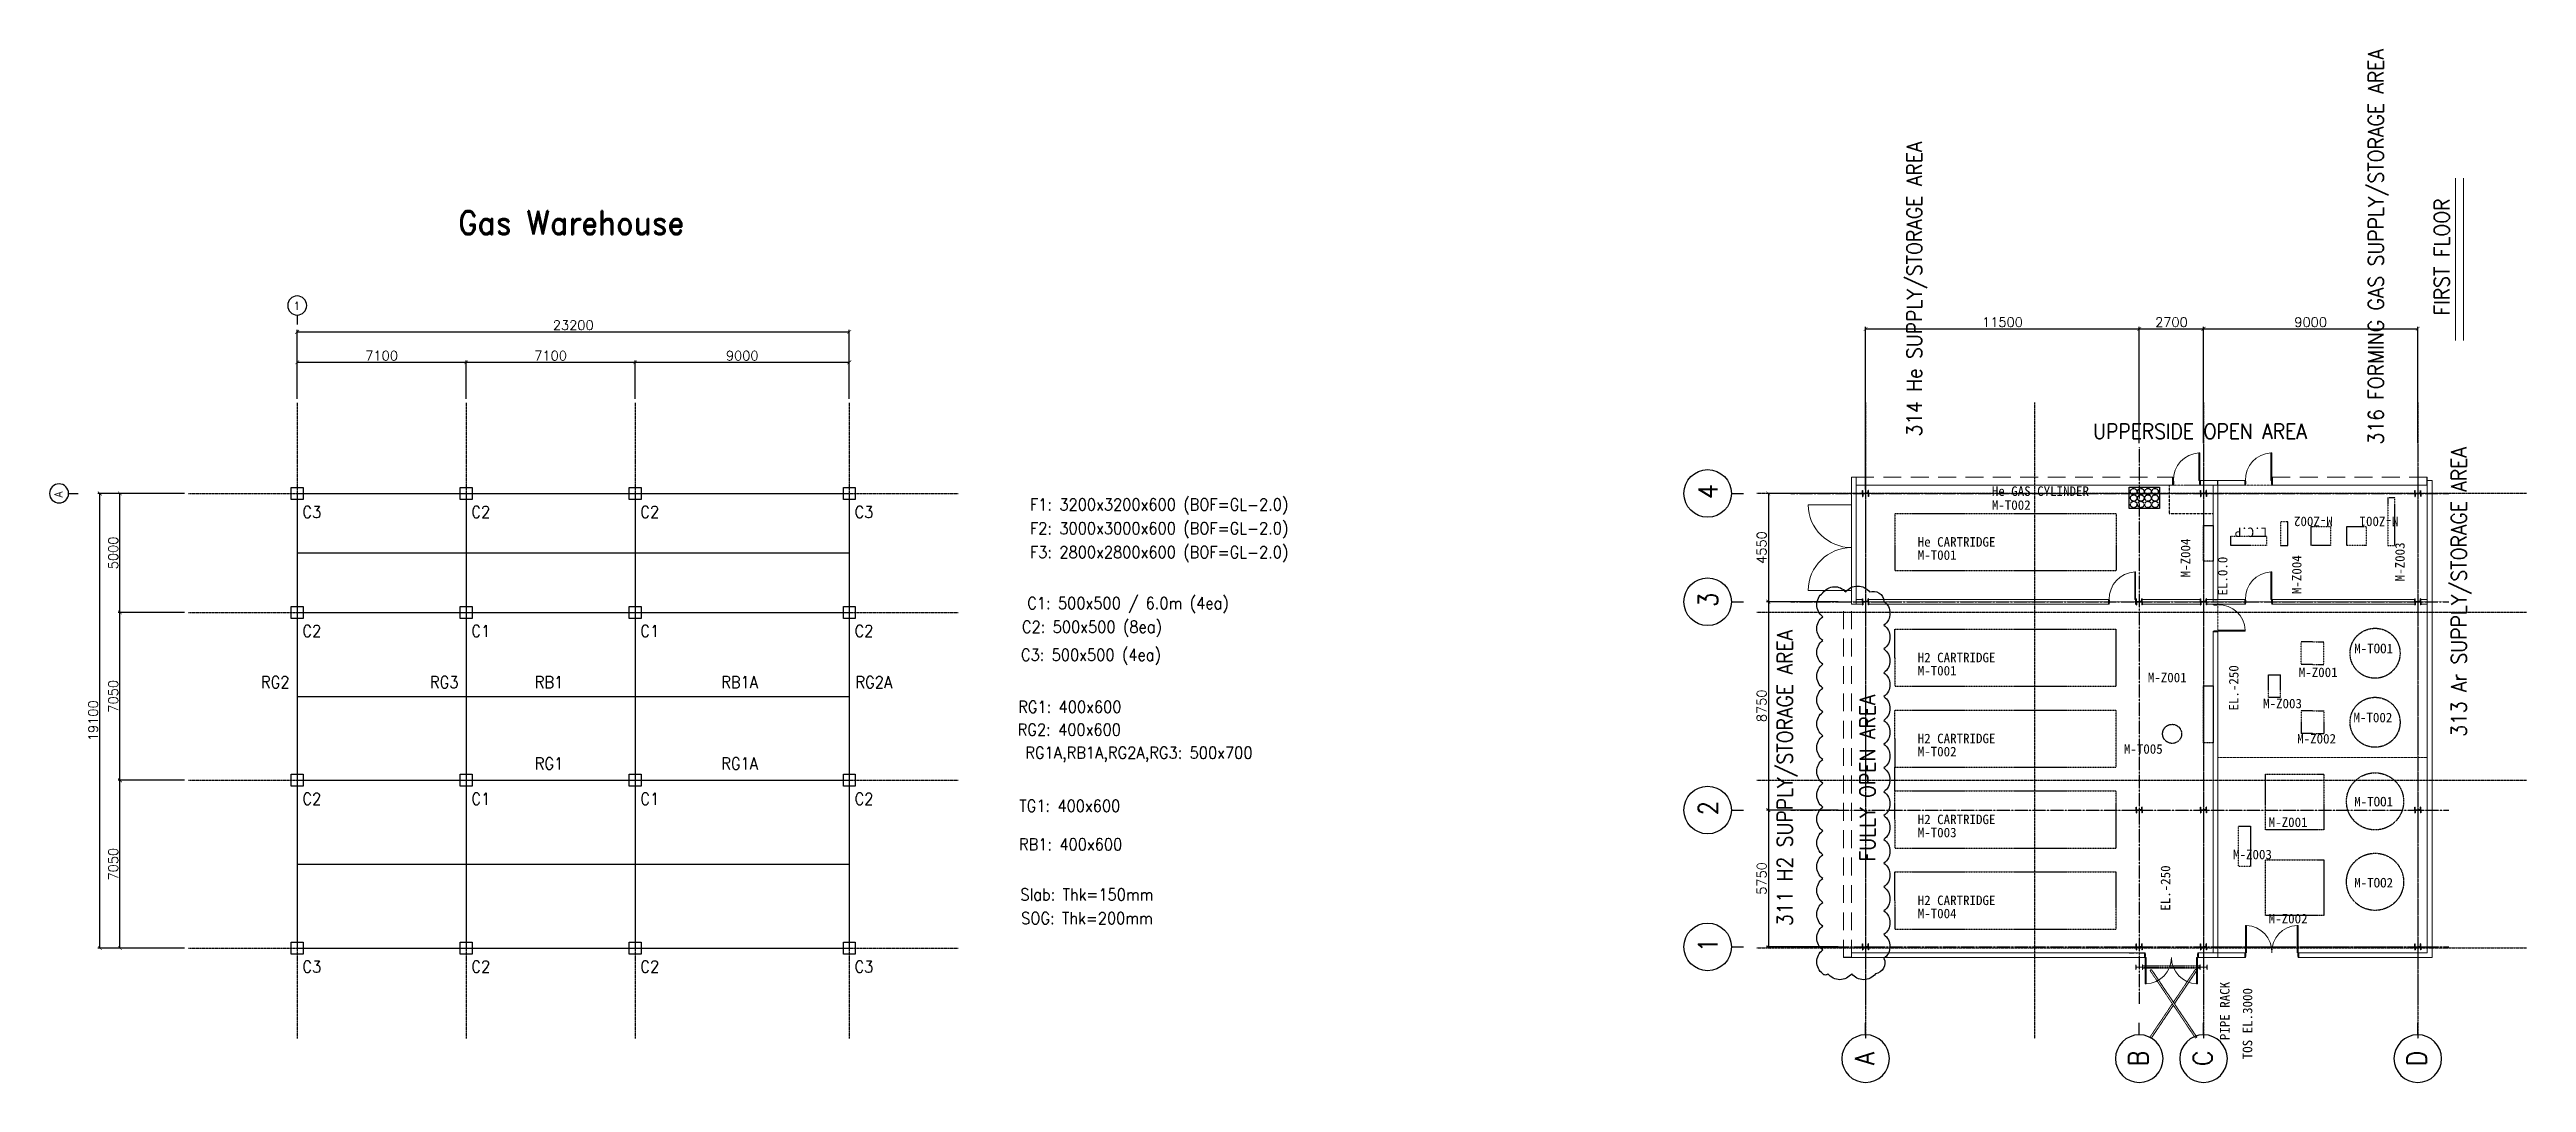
# Model space of a CAD drawing. Header units: millimetres. Extents: x -232466 to 399172, y -86855 to 307772.
# Drawn here: x 295093 to 399172, y 64538 to 107930 of the extents above; entities that cross this region are included whole.
import ezdxf
from ezdxf.enums import TextEntityAlignment as Align

# ---------------------------------------------------------------- set-up
doc = ezdxf.new("R2010")
doc.units = ezdxf.units.MM
for name, pattern in [('AXES', [50.8, 31.75, -6.35, 6.35, -6.35]), ('CENTER', [2, 1.25, -0.25, 0.25, -0.25]), ('GEN7', [13.75, 10, -1.25, 1.25, -1.25]), ('HID', [2.3, 1.5, -0.8]), ('HIDDEN', [0.375, 0.25, -0.125]), ('MAT2', [15, 5, -1, 1, -1, 1, -1, 5]), ('PHANTOM', [2.5, 1.25, -0.25, 0.25, -0.25, 0.25, -0.25]), ('PHANTOMX2', [5, 2.5, -0.5, 0.5, -0.5, 0.5, -0.5])]:
    doc.linetypes.add(name, pattern=pattern)
for name, color, linetype, lineweight in [('0S_Midas', 11, 'Continuous', 30), ('BOUNDARY', 7, 'Continuous', 0), ('TEXT', 7, 'Continuous', 15), ('WALL', 7, 'Continuous', 9), ('WALL_200', 3, 'Continuous', 9), ('가상선', 252, 'PHANTOM', 9), ('중간선', 5, 'Continuous', 9)]:
    doc.layers.add(name, color=color, linetype=linetype, lineweight=lineweight)
for name, color, linetype in [('0S_Name', 7, 'Continuous'), ('7', 7, 'Continuous'), ('cen', 1, 'GEN7'), ('Center Line', 1, 'CENTER'), ('COL', 2, 'Continuous'), ('dim', 7, 'Continuous'), ('ELE', 7, 'Continuous'), ('HAND', 7, 'PHANTOM'), ('HATCH', 6, 'Continuous'), ('MARK', 2, 'MAT2'), ('SYM', 7, 'Continuous'), ('SYMBOL', 7, 'Continuous'), ('TXT', 2, 'Continuous'), ('Y', 2, 'Continuous')]:
    doc.layers.add(name, color=color, linetype=linetype)
doc.styles.add('ROMAND', font='romand')
doc.styles.add('RomanS', font='romans.shx')
doc.dimstyles.new('HYUNDAI', dxfattribs={"dimscale": 120, "dimtxt": 3, "dimasz": 3, "dimexe": 1, "dimexo": 2, "dimgap": 1, "dimtad": 1, "dimdec": 0, "dimdsep": 46, "dimtxsty": 'RomanS', "dimcen": 0, "dimclrd": 256, "dimclre": 256, "dimclrt": 3, "dimadec": 0, "dimazin": 0, "dimtfac": 1, "dimtdec": 0, "dimtix": 1, "dimtmove": 2, "dimatfit": 3, "dimfxl": 1, "dimtvp": 1, "dimtolj": 1, "dimarcsym": 0})

msp = doc.modelspace()

# ---------------------------------------------------------------- texts
at = {"layer": '0S_Name', "style": 'RomanS', "width": 0.9}
for s, p in [('C3', (306114.7, 88501.6)), ('C2', (313214.7, 88501.6)), ('C2', (320314.7, 88501.6)), ('C3', (329314.7, 88501.6)), ('F1: 3200x3200x600 (BOF=GL-2.0)', (341719.6, 88781.6)), ('F2: 3000x3000x600 (BOF=GL-2.0)', (341719.6, 87782.5)), ('F3: 2800x2800x600 (BOF=GL-2.0)', (341719.6, 86777.4)), ('C1: 500x500 / 6.0m (4ea)', (340408.2, 84639.6)), ('C2', (306114.7, 83501.6)), ('C1', (313214.7, 83501.6)), ('C1', (320314.7, 83501.6)), ('C2', (329314.7, 83501.6)), ('C2: 500x500 (8ea)', (338894.3, 83640.5)), ('C3: 500x500 (4ea)', (338851.5, 82466.9)), ('RG2', (304578.4, 81354.1)), ('RG3', (311678.4, 81354.1)), ('RB1', (316081.5, 81354.1)), ('RB1A', (324092.6, 81354.1)), ('RG2A', (329729.5, 81354.1)), ('RG1: 400x600', (337964.6, 80313.9)), ('RG2: 400x600', (337944.2, 79360.2)), ('RG1', (316081.5, 77933.9)), ('RG1A', (324092.6, 77933.9)), ('RG1A,RB1A,RG2A,RG3: 500x700', (340868.5, 78315.6)), ('C2', (306114.7, 76451.6)), ('C1', (313214.7, 76451.6)), ('C1', (320314.7, 76451.6)), ('C2', (329314.7, 76451.6)), ('TG1: 400x600', (337964.3, 76159.1)), ('RB1: 400x600', (337998.7, 74540.5)), ('Slab: Thk=150mm', (338681.4, 72436.3)), ('SOG: Thk=200mm', (338686.6, 71436.2)), ('C3', (306114.7, 69401.6)), ('C2', (313214.7, 69401.6)), ('C2', (320314.7, 69401.6)), ('C3', (329313.4, 69401.6))]:
    msp.add_text(s, height=500, dxfattribs=at).set_placement(p, align=Align.MIDDLE)
at = {"layer": 'SYM', "style": 'ROMAND'}
msp.add_text('1', height=336.4, dxfattribs=at).set_placement((305343.8, 96992.9))
msp.add_text('A', height=336.4, rotation=90, dxfattribs=at).set_placement((295637.2, 89106.8))
at = {"layer": 'TEXT', "color": 7, "style": 'RomanS', "width": 0.9}
for s, p in [('4', (364784.1, 89362.2)), ('3', (364784.1, 84812.2)), ('2', (364784.1, 76062.2)), ('1', (364784.1, 70312.2)), ('A', (371364.2, 65549.8)), ('B', (382864.2, 65549.8)), ('C', (385564.2, 65549.8)), ('D', (394564.4, 65549.8))]:
    msp.add_text(s, height=800, rotation=90, dxfattribs=at).set_placement(p, align=Align.MIDDLE)
at = {"layer": 'TEXT', "lineweight": 9}
for s, p in [('He GAS CYLINDER', (376707.2, 89178.3)), ('M-T002', (376707.2, 88593.9)), ('He CARTRIDGE', (373593.6, 87046.4)), ('M-T001', (373593.6, 86495)), ('H2 CARTRIDGE', (373593.6, 82188.9)), ('M-TOO1', (391934.9, 82568.5)), ('M-T001', (373593.6, 81637.5)), ('M-Z001', (383262.2, 81349.9)), ('M-Z001', (389604.3, 81568.1)), ('M-Z003', (388106.1, 80257.3)), ('H2 CARTRIDGE', (373593.6, 78788.9)), ('M-Z002', (389537.5, 78777.7)), ('M-T002', (391903.9, 79668.5)), ('M-T002', (373593.6, 78237.5)), ('M-T005', (382255.8, 78347.5)), ('M-TOO1', (391934.8, 76135.3)), ('M-T003', (373593.6, 74837.5)), ('H2 CARTRIDGE', (373593.6, 75388.9)), ('M-Z001', (388341.5, 75270.3)), ('M-Z003', (386843.4, 73914.9)), ('M-TOO2', (391934.8, 72729.1)), ('M-T004', (373593.6, 71437.5)), ('H2 CARTRIDGE', (373593.6, 71988.9)), ('M-Z002', (388341.5, 71220.6))]:
    msp.add_text(s, height=400, dxfattribs=at).set_placement(p)
for s, rotation, p in [('L.C.P', 180, (388272.4, 87969.8)), ('M-Z002', 180, (391035.9, 88419.9)), ('M-Z001', 180, (393790.4, 88419.9)), ('M-Z004', 90, (385165.1, 85756.3)), ('EL.0.0', 90, (386725.6, 84992.2)), ('M-Z004', 90, (389838.2, 85053.8)), ('M-Z003', 90, (394173.9, 85591.1)), ('EL.-250', 90, (387190, 80161.7)), ('EL.-250', 90, (384321.8, 71752)), ('PIPE RACK', 90, (386814.1, 66314.1)), ('TOS EL.3000', 90, (387769.7, 65511.3))]:
    msp.add_text(s, height=400, rotation=rotation, dxfattribs=at).set_placement(p, align=Align.BOTTOM_LEFT)
at = {"layer": 'TXT', "color": 7, "style": 'ROMAND', "width": 0.9}
msp.add_text('Gas Warehouse', height=1000, dxfattribs=at).set_placement((317012.6, 100653.6), align=Align.MIDDLE)
at = {"layer": 'Y', "linetype": 'Continuous', "style": 'RomanS', "width": 0.9}
for s, p in [('316 FORMING GAS SUPPLY/STORAGE AREA', (392893.2, 99647.8)), ('314 He SUPPLY/STORAGE AREA', (373496.5, 97869.4)), ('FIRST FLOOR', (395612.8, 99217)), ('313 Ar SUPPLY/STORAGE AREA', (396379.7, 85147.4)), ('311 H2 SUPPLY/STORAGE AREA', (368055.8, 77328.5)), ('FULLY OPEN AREA', (371483.2, 77328.5))]:
    msp.add_text(s, height=640, rotation=90, dxfattribs=at).set_placement(p, align=Align.MIDDLE)

# ---------------------------------------------------------------- blocks, each defined once
blk = doc.blocks.new('_ArchTick')
at = {"color": 0, "linetype": 'ByBlock', "const_width": 0.15}
blk.add_lwpolyline([(-0.5, -0.5), (0.5, 0.5)], dxfattribs=at)
blk = doc.blocks.new('*D410')
at = {"layer": 'Defpoints', "color": 0}
for p in [(297206, 89283), (300931, 89283), (300931, 70183)]:
    blk.add_point(p, dxfattribs=at)
at = {"layer": 'dim', "lineweight": -2}
for p, q in [((300771, 89283), (297126, 89283)), ((297206, 70183), (297206, 89283)), ((300771, 70183), (297126, 70183))]:
    blk.add_line(p, q, dxfattribs=at)
at = {"layer": 'dim', "lineweight": -2, "xscale": 160, "yscale": 160, "zscale": 160}
for p, rotation in [((297206, 89283), 90), ((297206, 70183), 270)]:
    blk.add_blockref('_ArchTick', p, dxfattribs=dict(at, rotation=rotation))
at = {"layer": 'dim', "color": 0, "insert": (296926, 79733), "char_height": 400, "attachment_point": 5, "rotation": 90, "style": 'RomanS', "bg_fill": 3, "box_fill_scale": 1.1, "bg_fill_color": 257, "bg_fill_transparency": 0}
blk.add_mtext('\\A1;19100', dxfattribs=at)
blk = doc.blocks.new('*D411')
at = {"layer": 'Defpoints', "color": 0}
for p in [(298051, 89283), (300931, 89283), (300931, 84283)]:
    blk.add_point(p, dxfattribs=at)
at = {"layer": 'dim', "lineweight": -2}
for p, q in [((300771, 89283), (297971, 89283)), ((298051, 84283), (298051, 89283)), ((300771, 84283), (297971, 84283))]:
    blk.add_line(p, q, dxfattribs=at)
at = {"layer": 'dim', "lineweight": -2, "xscale": 160, "yscale": 160, "zscale": 160}
for p, rotation in [((298051, 89283), 90), ((298051, 84283), 270)]:
    blk.add_blockref('_ArchTick', p, dxfattribs=dict(at, rotation=rotation))
at = {"layer": 'dim', "color": 0, "insert": (297771, 86783), "char_height": 400, "attachment_point": 5, "rotation": 90, "style": 'RomanS', "bg_fill": 3, "box_fill_scale": 1.1, "bg_fill_color": 257, "bg_fill_transparency": 0}
blk.add_mtext('\\A1;5000', dxfattribs=at)
blk = doc.blocks.new('*D412')
at = {"layer": 'Defpoints', "color": 0}
for p in [(312599, 94791), (305499, 93092), (312599, 93092)]:
    blk.add_point(p, dxfattribs=at)
at = {"layer": 'dim', "lineweight": -2}
for p, q in [((305499, 93252), (305499, 94871)), ((305499, 94791), (312599, 94791)), ((312599, 93252), (312599, 94871))]:
    blk.add_line(p, q, dxfattribs=at)
at = {"layer": 'dim', "lineweight": -2, "xscale": 160, "yscale": 160, "zscale": 160, "rotation": 180}
blk.add_blockref('_ArchTick', (305499, 94791), dxfattribs=at)
at = {"layer": 'dim', "lineweight": -2, "xscale": 160, "yscale": 160, "zscale": 160}
blk.add_blockref('_ArchTick', (312599, 94791), dxfattribs=at)
at = {"layer": 'dim', "color": 0, "insert": (309049, 95071), "char_height": 400, "attachment_point": 5, "style": 'RomanS', "bg_fill": 3, "box_fill_scale": 1.1, "bg_fill_color": 257, "bg_fill_transparency": 0}
blk.add_mtext('\\A1;7100', dxfattribs=at)
blk = doc.blocks.new('주열')
at = {"layer": 'SYM'}
blk.add_line((0, 600), (0, 0), dxfattribs=at)
blk.add_circle((0, 1200), 600, dxfattribs=at)
blk = doc.blocks.new('*D413')
at = {"layer": 'Defpoints', "color": 0}
for p in [(328699, 96070), (305499, 93092), (328699, 93092)]:
    blk.add_point(p, dxfattribs=at)
at = {"layer": 'dim', "lineweight": -2}
for p, q in [((305499, 93252), (305499, 96150)), ((305499, 96070), (328699, 96070)), ((328699, 93252), (328699, 96150))]:
    blk.add_line(p, q, dxfattribs=at)
at = {"layer": 'dim', "lineweight": -2, "xscale": 160, "yscale": 160, "zscale": 160, "rotation": 180}
blk.add_blockref('_ArchTick', (305499, 96070), dxfattribs=at)
at = {"layer": 'dim', "lineweight": -2, "xscale": 160, "yscale": 160, "zscale": 160}
blk.add_blockref('_ArchTick', (328699, 96070), dxfattribs=at)
at = {"layer": 'dim', "color": 0, "insert": (317099, 96350), "char_height": 400, "attachment_point": 5, "style": 'RomanS', "bg_fill": 3, "box_fill_scale": 1.1, "bg_fill_color": 257, "bg_fill_transparency": 0}
blk.add_mtext('\\A1;23200', dxfattribs=at)
blk = doc.blocks.new('*D414')
at = {"layer": 'Defpoints', "color": 0}
for p in [(328699, 94791), (319699, 93092), (328699, 93092)]:
    blk.add_point(p, dxfattribs=at)
at = {"layer": 'dim', "lineweight": -2}
for p, q in [((319699, 93252), (319699, 94871)), ((319699, 94791), (328699, 94791)), ((328699, 93252), (328699, 94871))]:
    blk.add_line(p, q, dxfattribs=at)
at = {"layer": 'dim', "lineweight": -2, "xscale": 160, "yscale": 160, "zscale": 160, "rotation": 180}
blk.add_blockref('_ArchTick', (319699, 94791), dxfattribs=at)
at = {"layer": 'dim', "lineweight": -2, "xscale": 160, "yscale": 160, "zscale": 160}
blk.add_blockref('_ArchTick', (328699, 94791), dxfattribs=at)
at = {"layer": 'dim', "color": 0, "insert": (324199, 95071), "char_height": 400, "attachment_point": 5, "style": 'RomanS', "bg_fill": 3, "box_fill_scale": 1.1, "bg_fill_color": 257, "bg_fill_transparency": 0}
blk.add_mtext('\\A1;9000', dxfattribs=at)
blk = doc.blocks.new('*D415')
at = {"layer": 'Defpoints', "color": 0}
for p in [(319699, 94791), (312599, 93092), (319699, 93092)]:
    blk.add_point(p, dxfattribs=at)
at = {"layer": 'dim', "lineweight": -2}
for p, q in [((312599, 93252), (312599, 94871)), ((312599, 94791), (319699, 94791)), ((319699, 93252), (319699, 94871))]:
    blk.add_line(p, q, dxfattribs=at)
at = {"layer": 'dim', "lineweight": -2, "xscale": 160, "yscale": 160, "zscale": 160, "rotation": 180}
blk.add_blockref('_ArchTick', (312599, 94791), dxfattribs=at)
at = {"layer": 'dim', "lineweight": -2, "xscale": 160, "yscale": 160, "zscale": 160}
blk.add_blockref('_ArchTick', (319699, 94791), dxfattribs=at)
at = {"layer": 'dim', "color": 0, "insert": (316149, 95071), "char_height": 400, "attachment_point": 5, "style": 'RomanS', "bg_fill": 3, "box_fill_scale": 1.1, "bg_fill_color": 257, "bg_fill_transparency": 0}
blk.add_mtext('\\A1;7100', dxfattribs=at)
blk = doc.blocks.new('*D426')
at = {"layer": 'Defpoints', "color": 0}
for p in [(298051, 84283), (300931, 84283), (300931, 77233)]:
    blk.add_point(p, dxfattribs=at)
at = {"layer": 'dim', "lineweight": -2}
for p, q in [((300771, 84283), (297971, 84283)), ((298051, 77233), (298051, 84283)), ((300771, 77233), (297971, 77233))]:
    blk.add_line(p, q, dxfattribs=at)
at = {"layer": 'dim', "lineweight": -2, "xscale": 160, "yscale": 160, "zscale": 160}
for p, rotation in [((298051, 84283), 90), ((298051, 77233), 270)]:
    blk.add_blockref('_ArchTick', p, dxfattribs=dict(at, rotation=rotation))
at = {"layer": 'dim', "color": 0, "insert": (297771, 80758), "char_height": 400, "attachment_point": 5, "rotation": 90, "style": 'RomanS', "bg_fill": 3, "box_fill_scale": 1.1, "bg_fill_color": 257, "bg_fill_transparency": 0}
blk.add_mtext('\\A1;7050', dxfattribs=at)
blk = doc.blocks.new('*D427')
at = {"layer": 'Defpoints', "color": 0}
for p in [(298051, 77233), (300931, 77233), (300931, 70183)]:
    blk.add_point(p, dxfattribs=at)
at = {"layer": 'dim', "lineweight": -2}
for p, q in [((300771, 77233), (297971, 77233)), ((298051, 70183), (298051, 77233)), ((300771, 70183), (297971, 70183))]:
    blk.add_line(p, q, dxfattribs=at)
at = {"layer": 'dim', "lineweight": -2, "xscale": 160, "yscale": 160, "zscale": 160}
for p, rotation in [((298051, 77233), 90), ((298051, 70183), 270)]:
    blk.add_blockref('_ArchTick', p, dxfattribs=dict(at, rotation=rotation))
at = {"layer": 'dim', "color": 0, "insert": (297771, 73708), "char_height": 400, "attachment_point": 5, "rotation": 90, "style": 'RomanS', "bg_fill": 3, "box_fill_scale": 1.1, "bg_fill_color": 257, "bg_fill_transparency": 0}
blk.add_mtext('\\A1;7050', dxfattribs=at)
blk = doc.blocks.new('H25')
at = {"color": 3}
for p, q in [((-125, 0), (-125, 125)), ((-125, 125), (-111, 125)), ((-125, 0), (-125, -125)), ((-111, 21), (-111, 125)), ((-95, 5), (0, 5)), ((95, 5), (0, 5)), ((111, 21), (111, 125)), ((125, 125), (111, 125)), ((125, 0), (125, 125)), ((125, 0), (125, -125)), ((-125, -125), (-111, -125)), ((-111, -21), (-111, -125)), ((-95, -5), (0, -5)), ((95, -5), (0, -5)), ((111, -21), (111, -125)), ((125, -125), (111, -125))]:
    blk.add_line(p, q, dxfattribs=at)
for centre, start, end in [((-95, 21), 180, 270), ((95, 21), 270, 0), ((-95, -21), 90, 180), ((95, -21), 0, 90)]:
    blk.add_arc(centre, 16, start, end, dxfattribs=at)
blk = doc.blocks.new('BUBBLE')
blk.add_line((0, -600), (0, -900))
blk.add_circle((0, 0), 600)
blk = doc.blocks.new('*D450')
at = {"layer": 'Defpoints', "color": 0}
for p in [(370404, 75983), (367316, 70233), (370404, 70233)]:
    blk.add_point(p, dxfattribs=at)
at = {"layer": 'dim', "lineweight": -2}
for p, q in [((370244, 75983), (367236, 75983)), ((367316, 75983), (367316, 70233)), ((370244, 70233), (367236, 70233))]:
    blk.add_line(p, q, dxfattribs=at)
at = {"layer": 'dim', "lineweight": -2, "xscale": 160, "yscale": 160, "zscale": 160}
for p, rotation in [((367316, 75983), 90), ((367316, 70233), 270)]:
    blk.add_blockref('_ArchTick', p, dxfattribs=dict(at, rotation=rotation))
at = {"layer": 'dim', "color": 0, "insert": (367036, 73108), "char_height": 400, "attachment_point": 5, "rotation": 90, "style": 'RomanS', "bg_fill": 3, "box_fill_scale": 1.1, "bg_fill_color": 257, "bg_fill_transparency": 0}
blk.add_mtext('\\A1;5750', dxfattribs=at)
blk = doc.blocks.new('*D451')
at = {"layer": 'Defpoints', "color": 0}
for p in [(370404, 84733), (367316, 75983), (370404, 75983)]:
    blk.add_point(p, dxfattribs=at)
at = {"layer": 'dim', "lineweight": -2}
for p, q in [((370244, 84733), (367236, 84733)), ((367316, 84733), (367316, 75983)), ((370244, 75983), (367236, 75983))]:
    blk.add_line(p, q, dxfattribs=at)
at = {"layer": 'dim', "lineweight": -2, "xscale": 160, "yscale": 160, "zscale": 160}
for p, rotation in [((367316, 84733), 90), ((367316, 75983), 270)]:
    blk.add_blockref('_ArchTick', p, dxfattribs=dict(at, rotation=rotation))
at = {"layer": 'dim', "color": 0, "insert": (367036, 80358), "char_height": 400, "attachment_point": 5, "rotation": 90, "style": 'RomanS', "bg_fill": 3, "box_fill_scale": 1.1, "bg_fill_color": 257, "bg_fill_transparency": 0}
blk.add_mtext('\\A1;8750', dxfattribs=at)
blk = doc.blocks.new('*D452')
at = {"layer": 'Defpoints', "color": 0}
for p in [(370404, 89283), (367316, 84733), (370404, 84733)]:
    blk.add_point(p, dxfattribs=at)
at = {"layer": 'dim', "lineweight": -2}
for p, q in [((370244, 89283), (367236, 89283)), ((367316, 89283), (367316, 84733)), ((370244, 84733), (367236, 84733))]:
    blk.add_line(p, q, dxfattribs=at)
at = {"layer": 'dim', "lineweight": -2, "xscale": 160, "yscale": 160, "zscale": 160}
for p, rotation in [((367316, 89283), 90), ((367316, 84733), 270)]:
    blk.add_blockref('_ArchTick', p, dxfattribs=dict(at, rotation=rotation))
at = {"layer": 'dim', "color": 0, "insert": (367036, 87008), "char_height": 400, "attachment_point": 5, "rotation": 90, "style": 'RomanS', "bg_fill": 3, "box_fill_scale": 1.1, "bg_fill_color": 257, "bg_fill_transparency": 0}
blk.add_mtext('\\A1;4550', dxfattribs=at)
blk = doc.blocks.new('*D453')
at = {"layer": 'Defpoints', "color": 0}
for p in [(382904, 96197), (382904, 91231), (371404, 89288)]:
    blk.add_point(p, dxfattribs=at)
at = {"layer": 'dim', "lineweight": -2}
for p, q in [((371404, 89448), (371404, 96277)), ((371404, 96197), (382904, 96197)), ((382904, 91391), (382904, 96277))]:
    blk.add_line(p, q, dxfattribs=at)
at = {"layer": 'dim', "lineweight": -2, "xscale": 160, "yscale": 160, "zscale": 160, "rotation": 180}
blk.add_blockref('_ArchTick', (371404, 96197), dxfattribs=at)
at = {"layer": 'dim', "lineweight": -2, "xscale": 160, "yscale": 160, "zscale": 160}
blk.add_blockref('_ArchTick', (382904, 96197), dxfattribs=at)
at = {"layer": 'dim', "color": 0, "insert": (377154, 96477), "char_height": 400, "attachment_point": 5, "style": 'RomanS', "bg_fill": 3, "box_fill_scale": 1.1, "bg_fill_color": 257, "bg_fill_transparency": 0}
blk.add_mtext('\\A1;11500', dxfattribs=at)
blk = doc.blocks.new('*D454')
at = {"layer": 'Defpoints', "color": 0}
for p in [(385604, 96197), (382904, 91231), (385604, 91231)]:
    blk.add_point(p, dxfattribs=at)
at = {"layer": 'dim', "lineweight": -2}
for p, q in [((382904, 91391), (382904, 96277)), ((382904, 96197), (385604, 96197)), ((385604, 91391), (385604, 96277))]:
    blk.add_line(p, q, dxfattribs=at)
at = {"layer": 'dim', "lineweight": -2, "xscale": 160, "yscale": 160, "zscale": 160, "rotation": 180}
blk.add_blockref('_ArchTick', (382904, 96197), dxfattribs=at)
at = {"layer": 'dim', "lineweight": -2, "xscale": 160, "yscale": 160, "zscale": 160}
blk.add_blockref('_ArchTick', (385604, 96197), dxfattribs=at)
at = {"layer": 'dim', "color": 0, "insert": (384254, 96477), "char_height": 400, "attachment_point": 5, "style": 'RomanS', "bg_fill": 3, "box_fill_scale": 1.1, "bg_fill_color": 257, "bg_fill_transparency": 0}
blk.add_mtext('\\A1;2700', dxfattribs=at)
blk = doc.blocks.new('*D455')
at = {"layer": 'Defpoints', "color": 0}
for p in [(394604, 96197), (385604, 91231), (394604, 91231)]:
    blk.add_point(p, dxfattribs=at)
at = {"layer": 'dim', "lineweight": -2}
for p, q in [((385604, 91391), (385604, 96277)), ((385604, 96197), (394604, 96197)), ((394604, 91391), (394604, 96277))]:
    blk.add_line(p, q, dxfattribs=at)
at = {"layer": 'dim', "lineweight": -2, "xscale": 160, "yscale": 160, "zscale": 160, "rotation": 180}
blk.add_blockref('_ArchTick', (385604, 96197), dxfattribs=at)
at = {"layer": 'dim', "lineweight": -2, "xscale": 160, "yscale": 160, "zscale": 160}
blk.add_blockref('_ArchTick', (394604, 96197), dxfattribs=at)
at = {"layer": 'dim', "color": 0, "insert": (390104, 96477), "char_height": 400, "attachment_point": 5, "style": 'RomanS', "bg_fill": 3, "box_fill_scale": 1.1, "bg_fill_color": 257, "bg_fill_transparency": 0}
blk.add_mtext('\\A1;9000', dxfattribs=at)

# ---------------------------------------------------------------- dimensions: what is measured, and where the dimension line sits
at = {"layer": 'dim'}
dim = msp.add_linear_dim(base=(297206.1, 89282.7), p1=(300930.8, 70182.7), p2=(300930.8, 89282.7), angle=90, dimstyle='HYUNDAI', override={"dimscale": 80, "dimtxt": 5, "dimasz": 2, "dimpost": '\\X', "dimblk1": 'ArchTick', "dimblk2": 'ArchTick', "dimsah": 1, "dimclrt": 0, "dimtfill": 1}, dxfattribs=at)
dim.commit()
dim.dimension.update_dxf_attribs({"geometry": '*D410', "text_midpoint": (296926.1, 79732.7)})

# ---------------------------------------------------------------- linework, layer by layer
at = {"color": 2}
for p, q in [((384315.8, 89632.7), (384315.8, 89971.3)), ((386203.8, 89632.7), (386203.8, 89832.7)), ((388499.4, 89832.7, 0.2), (388499.4, 89971.3, 0.2)), ((395004, 89632.7), (395004, 89971.3)), ((372628.8, 76782.7), (372628.8, 77782.7))]:
    msp.add_line(p, q, dxfattribs=at)
at = {"color": 6, "linetype": 'PHANTOMX2'}
for p, q in [((390185.7, 83043.5), (389710.7, 83043.5)), ((389710.7, 82093.5), (389710.7, 83043.5)), ((390185.7, 83043.5), (390660.7, 83043.5)), ((390660.7, 82093.5), (390660.7, 83043.5)), ((388335.7, 81668.8), (388835.7, 81668.8)), ((388335.7, 80718.8), (388335.7, 81668.8)), ((388835.7, 80718.8), (388835.7, 81668.8)), ((390185.7, 82093.5), (389710.7, 82093.5)), ((390185.7, 82093.5), (390660.7, 82093.5)), ((388335.7, 80718.8), (388835.7, 80718.8)), ((390185.7, 80143.5), (389710.7, 80143.5)), ((389710.7, 80143.5), (389710.7, 79193.5)), ((390185.7, 80143.5), (390660.7, 80143.5)), ((390660.7, 80143.5), (390660.7, 79193.5)), ((390185.7, 79193.5), (389710.7, 79193.5)), ((390185.7, 79193.5), (390660.7, 79193.5))]:
    msp.add_line(p, q, dxfattribs=at)
for points in [[(393645.6, 89094.1), (393345.6, 89094.1), (393345.6, 87094.1), (393645.6, 87094.1)], [(386750.4, 87094.1), (386750.4, 87494.1), (388250.4, 87494.1), (388250.4, 87094.1)], [(389142.6, 88094.1), (388842.6, 88094.1), (388842.6, 87094.1), (389142.6, 87094.1)], [(390131.1, 87894.1), (390931.1, 87894.1), (390931.1, 87094.1), (390131.1, 87094.1)], [(391631.1, 87894.1), (392431.1, 87894.1), (392431.1, 87094.1), (391631.1, 87094.1)], [(387073.1, 75308.5), (387573.1, 75308.5), (387573.1, 73608.5), (387073.1, 73608.5)]]:
    msp.add_lwpolyline(points, close=True, dxfattribs=at)
for centre in [(382667.6, 89358.3), (382667.6, 89088.3), (382667.6, 88818.3), (382967.6, 89358.3), (382967.6, 89088.3), (382967.6, 88818.3), (383267.6, 89358.3), (383267.6, 89088.3), (383267.6, 88818.3), (383567.6, 89358.3), (383567.6, 89088.3), (383567.6, 88818.3)]:
    msp.add_circle(centre, 135, dxfattribs=at)
at = {"layer": '0S_Midas', "color": 3}
for p, q in [((305499.4, 89282.7), (328699.4, 89282.7)), ((305499.4, 89282.7), (305499.4, 70182.7)), ((312599.4, 89282.7), (312599.4, 70182.7)), ((319699.4, 89282.7), (319699.4, 70182.7)), ((328699.4, 89282.7), (328699.4, 70182.7)), ((328699.4, 89282.7), (328699.4, 70182.7)), ((305499.4, 84282.7), (328699.4, 84282.7)), ((305499.4, 77232.7), (328699.4, 77232.7)), ((305499.4, 70182.7), (328699.4, 70182.7))]:
    msp.add_line(p, q, dxfattribs=at)
at = {"layer": '0S_Midas', "color": 2}
for p, q in [((305499.4, 86782.7), (328699.4, 86782.7)), ((305499.4, 80757.7), (328699.4, 80757.7)), ((305499.4, 73707.7), (328699.4, 73707.7))]:
    msp.add_line(p, q, dxfattribs=at)
at = {"layer": 'BOUNDARY', "color": 2, "linetype": 'HID', "lineweight": 5, "ltscale": 500}
msp.add_line((388499.4, 89971.3), (395004, 89971.3), dxfattribs=at)
at = {"layer": 'cen'}
for p, q in [((371403.6, 91231.5), (371403.6, 67838.1)), ((385603.6, 91231.5), (385603.6, 67838.1)), ((394603.8, 91231.5), (394603.8, 67838.1)), ((368261.3, 89282.7), (395911, 89282.7)), ((368261.3, 84732.7), (395911, 84732.7)), ((385361.8, 84732.7), (385843.3, 84732.7)), ((368261.8, 75982.7), (395911.5, 75982.7)), ((382603.8, 75982.7), (383203.4, 75982.7)), ((385362.3, 75982.7), (385843.9, 75982.7)), ((394362.5, 75982.7), (394844, 75982.7)), ((368261.8, 70232.7), (395911.5, 70232.7)), ((371103.8, 70232.7), (371703.4, 70232.7)), ((382478.8, 69982.7), (383146.6, 69982.7)), ((382603.8, 70232.7), (383203.4, 70232.7))]:
    msp.add_line(p, q, dxfattribs=at)
at = {"layer": 'cen', "color": 4}
msp.add_line((382903.6, 91231.5), (382903.6, 67838.1), dxfattribs=at)
at = {"layer": 'Center Line', "linetype": 'AXES'}
msp.add_line((305499.4, 93092.3), (305499.4, 66373), dxfattribs=at)
at = {"layer": 'COL'}
for points in [[(305249.4, 89032.7), (305249.4, 89532.7), (305749.4, 89532.7), (305749.4, 89032.7)], [(312349.4, 89032.7), (312349.4, 89532.7), (312849.4, 89532.7), (312849.4, 89032.7)], [(319449.4, 89032.7), (319449.4, 89532.7), (319949.4, 89532.7), (319949.4, 89032.7)], [(328449.4, 89032.7), (328449.4, 89532.7), (328949.4, 89532.7), (328949.4, 89032.7)], [(305249.4, 84032.7), (305249.4, 84532.7), (305749.4, 84532.7), (305749.4, 84032.7)], [(312349.4, 84032.7), (312349.4, 84532.7), (312849.4, 84532.7), (312849.4, 84032.7)], [(319449.4, 84032.7), (319449.4, 84532.7), (319949.4, 84532.7), (319949.4, 84032.7)], [(328449.4, 84032.7), (328449.4, 84532.7), (328949.4, 84532.7), (328949.4, 84032.7)], [(305249.4, 76982.7), (305249.4, 77482.7), (305749.4, 77482.7), (305749.4, 76982.7)], [(312349.4, 76982.7), (312349.4, 77482.7), (312849.4, 77482.7), (312849.4, 76982.7)], [(319449.4, 76982.7), (319449.4, 77482.7), (319949.4, 77482.7), (319949.4, 76982.7)], [(328449.4, 76982.7), (328449.4, 77482.7), (328949.4, 77482.7), (328949.4, 76982.7)], [(305249.4, 69932.7), (305249.4, 70432.7), (305749.4, 70432.7), (305749.4, 69932.7)], [(312349.4, 69932.7), (312349.4, 70432.7), (312849.4, 70432.7), (312849.4, 69932.7)], [(319449.4, 69932.7), (319449.4, 70432.7), (319949.4, 70432.7), (319949.4, 69932.7)], [(328449.4, 69932.7), (328449.4, 70432.7), (328949.4, 70432.7), (328949.4, 69932.7)]]:
    msp.add_lwpolyline(points, close=True, dxfattribs=at)
at = {"layer": 'HAND', "color": 6, "linetype": 'HID'}
for p, q in [((384160.1, 89632.7), (384160.1, 88432.7)), ((385362.3, 89282.7), (385843.9, 89282.7)), ((394362.5, 89282.7), (394844, 89282.7)), ((384160.1, 88432.7), (386003.8, 88432.7)), ((386003.8, 84832.7), (386203.8, 84832.7))]:
    msp.add_line(p, q, dxfattribs=at)
at = {"layer": 'HATCH', "ltscale": 0.5}
msp.add_lwpolyline([(382473.9, 89544.3), (383758.6, 89544.3), (383758.6, 88645.2), (382473.9, 88645.2)], close=True, dxfattribs=at)
at = {"layer": 'MARK', "color": 6}
for p, q in [((372628.8, 88440.2), (372628.8, 86040.2)), ((372628.8, 88440.2), (381928.8, 88440.2)), ((381928.8, 88440.2), (381928.8, 86040.2)), ((372628.8, 86040.2), (381928.8, 86040.2)), ((371278.8, 84832.7), (371278.8, 84632.7)), ((372628.8, 83582.7), (381928.8, 83582.7)), ((372628.8, 82382.7), (372628.8, 83582.7)), ((381928.8, 81182.7), (381928.8, 83582.7)), ((372628.8, 82382.7), (372628.8, 81182.7)), ((372628.8, 81182.7), (381928.8, 81182.7)), ((372628.8, 80182.7), (381928.8, 80182.7)), ((372628.8, 78982.7), (372628.8, 80182.7)), ((381928.8, 77782.7), (381928.8, 80182.7)), ((372628.8, 78982.7), (372628.8, 77782.7)), ((372628.8, 77782.7), (381928.8, 77782.7)), ((372628.8, 76782.7), (381928.8, 76782.7)), ((372628.8, 75582.7), (372628.8, 76782.7)), ((381928.8, 74382.7), (381928.8, 76782.7)), ((372628.8, 75582.7), (372628.8, 74382.7)), ((372628.8, 74382.7), (381928.8, 74382.7)), ((372628.8, 73382.7), (381928.8, 73382.7)), ((372628.8, 72182.7), (372628.8, 73382.7)), ((381928.8, 70982.7), (381928.8, 73382.7)), ((372628.8, 72182.7), (372628.8, 70982.7)), ((372628.8, 70982.7), (381928.8, 70982.7))]:
    msp.add_line(p, q, dxfattribs=at)
for points in [[(385603.8, 87936.5), (386003.8, 87936.5), (386003.8, 86436.5), (385603.8, 86436.5)], [(385603.8, 81199.2), (386003.8, 81199.2), (386003.8, 78799.2), (385603.8, 78799.2)], [(388210.7, 77483.7), (390660.7, 77483.7), (390660.7, 75143.7), (388210.7, 75143.7)], [(388210.7, 73887.2), (390660.7, 73887.2), (390660.7, 71547.2), (388210.7, 71547.2)]]:
    msp.add_lwpolyline(points, close=True, dxfattribs=at)
for centre, radius in [((392810.3, 82568.5), 1050), ((392810.3, 79668.5), 1050), ((384283.3, 79182.7), 400), ((392810.3, 76346.8), 1200), ((392810.3, 72967.3), 1200)]:
    msp.add_circle(centre, radius, dxfattribs=at)
at = {"layer": 'WALL', "color": 0}
for p, q in [((385410.8, 89832.7), (385410.8, 90982.7)), ((385450.8, 90982.7), (385410.8, 90982.7)), ((385450.8, 89832.7), (385450.8, 90982.7)), ((388431.4, 89832.7, 0.2), (388431.4, 90982.7, 0.2)), ((388471.4, 90982.7, 0.2), (388431.4, 90982.7, 0.2)), ((388471.4, 89832.7, 0.2), (388471.4, 90982.7, 0.2)), ((384315.8, 89812.7), (384315.8, 89652.7)), ((385450.8, 89832.7), (385410.8, 89832.7)), ((385478.8, 89812.7), (385478.8, 89652.7)), ((387336.4, 89812.7, 0.2), (387336.4, 89652.7, 0.2)), ((388471.4, 89832.7, 0.2), (388431.4, 89832.7, 0.2)), ((388499.4, 89812.7, 0.2), (388499.4, 89652.7, 0.2)), ((382710.3, 84832.7), (382710.3, 85982.7)), ((382750.3, 85982.7), (382710.3, 85982.7)), ((382750.3, 84832.7), (382750.3, 85982.7)), ((388431.4, 84832.7), (388431.4, 85982.7)), ((388471.4, 85982.7), (388431.4, 85982.7)), ((388471.4, 84832.7), (388471.4, 85982.7)), ((381615.3, 84812.7), (381615.3, 84652.7)), ((382750.3, 84832.7), (382710.3, 84832.7)), ((382778.3, 84812.7), (382778.3, 84652.7)), ((386183.8, 84632.7), (386023.8, 84632.7)), ((387336.4, 84812.7), (387336.4, 84652.7)), ((388471.4, 84832.7), (388431.4, 84832.7)), ((388499.4, 84812.7), (388499.4, 84652.7)), ((386183.8, 83469.7), (386023.8, 83469.7)), ((386203.8, 83537.7), (387353.8, 83537.7)), ((386203.8, 83497.7), (386203.8, 83537.7)), ((386203.8, 83497.7), (387353.8, 83497.7)), ((387353.8, 83497.7), (387353.8, 83537.7)), ((387364.4, 69982.7), (387364.4, 71132.7)), ((387404.4, 71132.7), (387364.4, 71132.7)), ((387404.4, 69982.7), (387404.4, 71132.7)), ((389538.4, 69982.7), (389538.4, 71132.7)), ((389578.4, 71132.7), (389538.4, 71132.7)), ((389578.4, 69982.7), (389578.4, 71132.7)), ((383118.6, 69802.7), (383118.6, 69962.7)), ((383193.6, 69782.7), (383153.6, 69782.7)), ((383153.6, 69782.7), (383153.6, 68682.7)), ((383193.6, 69782.7), (383193.6, 68682.7)), ((385313.6, 69782.7), (385313.6, 68682.7)), ((385360.6, 69782.7), (385313.6, 69782.7)), ((385353.6, 69782.7), (385353.6, 68682.7)), ((385388.6, 69802.7), (385388.6, 69962.7)), ((387336.4, 69962.7), (387336.4, 69802.7)), ((387404.4, 69982.7), (387364.4, 69982.7)), ((389578.4, 69982.7), (389538.4, 69982.7)), ((389606.4, 69962.7), (389606.4, 69802.7)), ((383153.6, 68682.7), (383193.6, 68682.7)), ((385353.6, 68682.7), (385313.6, 68682.7))]:
    msp.add_line(p, q, dxfattribs=at)
for points in [[(384315.8, 89832.7), (384315.8, 89632.7), (384343.8, 89632.7), (384343.8, 89672.7), (384355.8, 89672.7), (384355.8, 89792.7), (384343.8, 89792.7), (384343.8, 89832.7)], [(385478.8, 89832.7), (385478.8, 89632.7), (385450.8, 89632.7), (385450.8, 89672.7), (385438.8, 89672.7), (385438.8, 89792.7), (385450.8, 89792.7), (385450.8, 89832.7)], [(381615.3, 84832.7), (381615.3, 84632.7), (381643.3, 84632.7), (381643.3, 84672.7), (381655.3, 84672.7), (381655.3, 84792.7), (381643.3, 84792.7), (381643.3, 84832.7)], [(382778.3, 84832.7), (382778.3, 84632.7), (382750.3, 84632.7), (382750.3, 84672.7), (382738.3, 84672.7), (382738.3, 84792.7), (382750.3, 84792.7), (382750.3, 84832.7)], [(386203.8, 84632.7), (386003.8, 84632.7), (386003.8, 84604.7), (386043.8, 84604.7), (386043.8, 84592.7), (386163.8, 84592.7), (386163.8, 84604.7), (386203.8, 84604.7)], [(387336.4, 84832.7), (387336.4, 84632.7), (387364.4, 84632.7), (387364.4, 84672.7), (387376.4, 84672.7), (387376.4, 84792.7), (387364.4, 84792.7), (387364.4, 84832.7)], [(388499.4, 84832.7), (388499.4, 84632.7), (388471.4, 84632.7), (388471.4, 84672.7), (388459.4, 84672.7), (388459.4, 84792.7), (388471.4, 84792.7), (388471.4, 84832.7)], [(386203.8, 83469.7), (386003.8, 83469.7), (386003.8, 83497.7), (386043.8, 83497.7), (386043.8, 83509.7), (386163.8, 83509.7), (386163.8, 83497.7), (386203.8, 83497.7)], [(383118.6, 69782.7), (383118.6, 69982.7), (383146.6, 69982.7), (383146.6, 69942.7), (383158.6, 69942.7), (383158.6, 69822.7), (383146.6, 69822.7), (383146.6, 69782.7)], [(385388.6, 69782.7), (385388.6, 69982.7), (385360.6, 69982.7), (385360.6, 69942.7), (385348.6, 69942.7), (385348.6, 69822.7), (385360.6, 69822.7), (385360.6, 69782.7)], [(387336.4, 69982.7), (387336.4, 69782.7), (387364.4, 69782.7), (387364.4, 69822.7), (387376.4, 69822.7), (387376.4, 69942.7), (387364.4, 69942.7), (387364.4, 69982.7)], [(389606.4, 69982.7), (389606.4, 69782.7), (389578.4, 69782.7), (389578.4, 69822.7), (389566.4, 69822.7), (389566.4, 69942.7), (389578.4, 69942.7), (389578.4, 69982.7)]]:
    msp.add_lwpolyline(points, close=True, dxfattribs=at)
at = {"layer": 'WALL', "color": 0, "elevation": 0.2}
for points in [[(387336.4, 89832.7), (387336.4, 89632.7), (387364.4, 89632.7), (387364.4, 89672.7), (387376.4, 89672.7), (387376.4, 89792.7), (387364.4, 89792.7), (387364.4, 89832.7)], [(388499.4, 89832.7), (388499.4, 89632.7), (388471.4, 89632.7), (388471.4, 89672.7), (388459.4, 89672.7), (388459.4, 89792.7), (388471.4, 89792.7), (388471.4, 89832.7)]]:
    msp.add_lwpolyline(points, close=True, dxfattribs=at)
at = {"layer": 'WALL', "color": 0}
for centre, radius, start, end in [((385456.7, 89869.4), 1113.6, 92.365258, 181.886658), ((388477.4, 89869.4, 0.2), 1113.6, 92.365258, 181.886658), ((382756.2, 84869.4), 1113.6, 92.365258, 181.886658), ((388477.4, 84869.4), 1113.6, 92.365258, 181.886658), ((386240.5, 83491.7), 1113.6, 2.365258, 91.886658), ((387358.5, 70019.4), 1113.6, 358.113342, 87.634742), ((389584.4, 70019.4), 1113.6, 92.365258, 181.886658), ((383153.6, 69782.7), 1100, 272.083942, 0), ((385353.6, 69782.7), 1100, 180, 267.916058)]:
    msp.add_arc(centre, radius, start, end, dxfattribs=at)
at = {"layer": 'WALL_200', "ltscale": 0.5}
for p, q in [((370813.4, 89971.3), (370813.4, 84632.7)), ((371003.8, 89971.3), (370813.4, 89971.3)), ((371003.8, 84632.7, -1), (371003.8, 89971.3, 0)), ((371003.8, 89632.7), (384315.8, 89632.7, -1)), ((385450.8, 89632.7), (387364.4, 89632.7)), ((385478.8, 89832.7, -1), (387364.4, 89832.7, -0.8)), ((386003.8, 89632.7, -1), (386003.8, 84832.7)), ((386203.8, 89632.7), (386203.8, 84832.7)), ((388471.4, 89632.7), (395004, 89632.7)), ((395004, 89832.7, -1), (395204, 89832.7)), ((395004, 89832.7), (395004, 69982.7)), ((395204, 89832.7), (395204, 69782.7)), ((370813.4, 88807.7), (368984.9, 88807.7)), ((370813.4, 85207.7), (368984.9, 85207.7)), ((371278.8, 84832.7), (371003.8, 84832.7)), ((371278.8, 84632.7), (371003.8, 84632.7)), ((371528.8, 84832.7, -1), (381643.3, 84832.7, 0)), ((371528.8, 84632.7, -1), (381643.3, 84632.7, 0)), ((383028.3, 84832.7, -1), (385478.3, 84832.7, -0.4)), ((383028.3, 84632.7, -1), (385478.3, 84632.7, -0.4)), ((385728.3, 84832.7, -0.4), (387364.4, 84832.7)), ((385728.3, 84632.7, -0.4), (387364.4, 84632.7)), ((388431.4, 84832.7), (394478.5, 84832.7)), ((388471.4, 84632.7), (394478.5, 84632.7)), ((394728.5, 84832.7), (395004, 84832.7)), ((394728.5, 84632.7), (395004, 84632.7)), ((386003.8, 83497.7, -1), (386003.8, 69982.7)), ((386203.8, 83525.2), (386203.8, 69782.7)), ((370813.4, 69982.7), (383146.6, 69982.7)), ((371003.8, 69782.7), (370813.4, 69782.7)), ((371003.8, 69782.7), (383193.6, 69782.7)), ((386203.8, 69982.7), (385388.6, 69982.7)), ((385403.8, 69782.7), (386203.8, 69782.7)), ((387364.4, 69982.7), (386203.8, 69982.7)), ((387364.4, 69782.7), (386203.8, 69782.7)), ((395004, 69982.7), (389538.4, 69982.7)), ((395204, 69782.7), (389578.4, 69782.7))]:
    msp.add_line(p, q, dxfattribs=at)
for centre, start, end in [((370813.4, 88836.4), 180.900175, 270), ((370813.4, 85179), 90, 179.099825)]:
    msp.add_arc(centre, 1828.7, start, end, dxfattribs=at)
at = {"layer": '가상선', "color": 2, "lineweight": 9}
for p, q in [((385453.6, 69432.7), (383053.6, 69432.7)), ((385453.6, 69385.7), (383053.6, 69385.7)), ((385453.6, 69379.7), (383053.6, 69379.7)), ((385453.6, 69332.7), (383053.6, 69332.7)), ((383353.6, 69245.2), (383415.9, 69287)), ((385261.3, 66402.9), (383353.6, 69245.2)), ((385317.8, 66440.8), (383410.1, 69283.1)), ((385323.6, 66444.7), (383415.9, 69287)), ((385261.3, 69287), (384338.6, 67912.2)), ((385317.8, 69249.1), (384379.6, 67851.2)), ((385323.6, 69245.2), (384383.8, 67844.9)), ((385323.6, 69245.2), (385261.3, 69287)), ((384293.4, 67844.9), (383353.6, 66444.7)), ((384334.4, 67783.9), (383410.1, 66406.8)), ((384338.6, 67777.7), (383415.9, 66402.9)), ((383353.6, 66444.7), (383415.9, 66402.9)), ((385323.6, 66444.7), (385261.3, 66402.9))]:
    msp.add_line(p, q, dxfattribs=at)
for points in [[(382767.6, 69405.2), (382767.6, 69482.7), (382753.6, 69482.7), (382753.6, 69282.7), (382767.6, 69282.7), (382767.6, 69360.2, -0.41421356), (382785.6, 69378.2), (383021.6, 69378.2, -0.41421356), (383039.6, 69360.2), (383039.6, 69282.7), (383053.6, 69282.7), (383053.6, 69482.7), (383039.6, 69482.7), (383039.6, 69405.2, -0.41421356), (383021.6, 69387.2), (382785.6, 69387.2, -0.41421356)], [(385739.6, 69405.2), (385739.6, 69482.7), (385753.6, 69482.7), (385753.6, 69282.7), (385739.6, 69282.7), (385739.6, 69360.2, 0.41421356), (385721.6, 69378.2), (385485.6, 69378.2, 0.41421356), (385467.6, 69360.2), (385467.6, 69282.7), (385453.6, 69282.7), (385453.6, 69482.7), (385467.6, 69482.7), (385467.6, 69405.2, 0.41421356), (385485.6, 69387.2), (385721.6, 69387.2, 0.41421356)]]:
    msp.add_lwpolyline(points, format="xyb", close=True, dxfattribs=at)
at = {"layer": '중간선', "color": 2}
for p, q in [((396197.3, 95704.5), (396197.3, 102529.1)), ((396529.5, 95704.5), (396529.5, 102529.1))]:
    msp.add_line(p, q, dxfattribs=at)
at = {"layer": '중간선', "color": 2, "linetype": 'HIDDEN', "ltscale": 1.5}
for points in [[(371003.8, 84732.7), (371003.8, 89632.7), (386003.8, 89632.7), (386003.8, 84732.7)], [(386203.8, 84732.7), (386203.8, 89632.7), (395004, 89632.7), (395004, 84732.7)], [(395004, 84732.7), (395004, 78182.8), (386203.8, 78182.8), (386203.8, 84732.7)], [(395004, 78182.8), (395004, 70232.7), (386203.8, 70232.7), (386203.8, 78182.8)]]:
    msp.add_lwpolyline(points, close=True, dxfattribs=at)

# ---------------------------------------------------------------- block references
at = {"layer": '7', "color": 7, "xscale": -1.666666666627862, "yscale": 1.666666666627862, "zscale": 1.666666666627862, "rotation": 179.9999999999996}
for p in [(371403.6, 65538.1), (382903.6, 65538.1), (385603.6, 65538.1), (394603.8, 65538.1)]:
    msp.add_blockref('BUBBLE', p, dxfattribs=at)
at = {"layer": 'ELE', "rotation": 360}
for p in [(371403.8, 89282.7), (371403.8, 84732.7), (385603.3, 84732.7), (394603.5, 84732.7), (385603.8, 75982.7), (394604, 75982.7), (371403.8, 70232.7), (385603.8, 70232.7), (394604, 70232.7)]:
    msp.add_blockref('H25', p, dxfattribs=at)
at = {"layer": 'HAND', "color": 6, "linetype": 'HID', "rotation": 360}
for p in [(385603.8, 89282.7), (394604, 89282.7)]:
    msp.add_blockref('H25', p, dxfattribs=at)
at = {"layer": 'SYM', "xscale": -0.6666666666666666, "yscale": 0.6666666666666666, "zscale": 0.6666666666666666, "rotation": 359.9999999999999}
msp.add_blockref('주열', (305499.4, 96377.1), dxfattribs=at)
at = {"layer": 'SYMBOL', "rotation": 360}
for p in [(382903.3, 84732.7), (382903.8, 75982.7), (382903.8, 70232.7)]:
    msp.add_blockref('H25', p, dxfattribs=at)

msp.set_redraw_order([(e.dxf.handle, doc.entitydb.next_handle()) for e in msp.query("TEXT MTEXT ATTDEF DIMENSION ARC_DIMENSION")])  # texts and dimensions are drawn at this point

# ---------------------------------------------------------------- next in the draw order: linework, layer by layer
at = {"layer": 'Center Line', "linetype": 'AXES'}
for p, q in [((300930.8, 77232.7), (333267.9, 77232.7)), ((300930.8, 70182.7), (333267.9, 70182.7))]:
    msp.add_line(p, q, dxfattribs=at)

# ---------------------------------------------------------------- next in the draw order: block references
at = {"layer": 'SYM', "xscale": -0.6666666666666666, "yscale": 0.6666666666666666, "zscale": 0.6666666666666666, "rotation": 89.99999999999957}
msp.add_blockref('주열', (296293.1, 89282.7), dxfattribs=at)

# ---------------------------------------------------------------- next in the draw order: dimensions: what is measured, and where the dimension line sits
at = {"layer": 'dim'}
for base, p1, p2, angle, override, picture, middle in [((382903.6, 96197.3), (371403.8, 89287.7), (382903.6, 91231.5), 180, {"dimscale": 80, "dimtxt": 5, "dimasz": 2, "dimpost": '\\X', "dimblk1": 'ArchTick', "dimblk2": 'ArchTick', "dimsah": 1, "dimclrt": 0, "dimtfill": 1, "dimtfillclr": 0}, '*D453', (377153.7, 96477.3)), ((298050.8, 89282.7), (300930.8, 84282.7), (300930.8, 89282.7), 90, {"dimscale": 80, "dimtxt": 5, "dimasz": 2, "dimpost": '\\X', "dimblk1": 'ArchTick', "dimblk2": 'ArchTick', "dimsah": 1, "dimclrt": 0, "dimtfill": 1}, '*D411', (297770.8, 86782.7)), ((367316.5, 70232.7), (370403.6, 75982.7), (370403.6, 70232.7), 90, {"dimscale": 80, "dimtxt": 5, "dimasz": 2, "dimpost": '\\X', "dimblk1": 'ArchTick', "dimblk2": 'ArchTick', "dimsah": 1, "dimclrt": 0, "dimtfill": 1, "dimtfillclr": 0}, '*D450', (367036.5, 73107.7))]:
    dim = msp.add_linear_dim(base=base, p1=p1, p2=p2, angle=angle, dimstyle='HYUNDAI', override=override, dxfattribs=at)
    dim.commit()
    dim.dimension.update_dxf_attribs({"geometry": picture, "text_midpoint": middle})
dim = msp.add_linear_dim(base=(312599.4, 94790.7), p1=(305499.4, 93092.3), p2=(312599.4, 93092.3), dimstyle='HYUNDAI', override={"dimscale": 80, "dimtxt": 5, "dimasz": 2, "dimpost": '\\X', "dimblk1": 'ArchTick', "dimblk2": 'ArchTick', "dimsah": 1, "dimclrt": 0, "dimtfill": 1}, dxfattribs=at)
dim.commit()
dim.dimension.update_dxf_attribs({"geometry": '*D412', "text_midpoint": (309049.4, 95070.7)})

# ---------------------------------------------------------------- next in the draw order: linework, layer by layer
at = {"color": 2}
msp.add_line((370813.4, 69782.7), (370474.8, 69782.7), dxfattribs=at)
at = {"layer": 'BOUNDARY', "color": 2, "linetype": 'HID', "lineweight": 5, "ltscale": 500}
for p, q in [((371003.8, 89971.3), (384315.8, 89971.3)), ((371003.8, 89632.7), (385953.8, 89632.7))]:
    msp.add_line(p, q, dxfattribs=at)
at = {"layer": 'Center Line', "linetype": 'AXES'}
for p, q in [((371403.6, 93097.3), (371403.6, 66378)), ((378503.6, 93097.3), (378503.6, 66378)), ((300930.8, 89282.7), (333267.9, 89282.7)), ((300930.8, 84282.7), (333267.9, 84282.7)), ((366835.1, 70187.7), (399172.2, 70187.7))]:
    msp.add_line(p, q, dxfattribs=at)
at = {"layer": 'WALL_200', "ltscale": 0.5}
msp.add_line((370813.4, 69782.7), (370813.4, 69982.7), dxfattribs=at)

# ---------------------------------------------------------------- next in the draw order: block references
at = {"layer": '7', "color": 7, "xscale": 1.666666666627862, "yscale": 1.666666666627862, "zscale": 1.666666666627862, "rotation": 90}
msp.add_blockref('BUBBLE', (364766.5, 70232.7), dxfattribs=at)

# ---------------------------------------------------------------- next in the draw order: dimensions: what is measured, and where the dimension line sits
at = {"layer": 'dim'}
dim = msp.add_linear_dim(base=(328699.4, 96070.3), p1=(305499.4, 93092.3), p2=(328699.4, 93092.3), dimstyle='HYUNDAI', override={"dimscale": 80, "dimtxt": 5, "dimasz": 2, "dimpost": '\\X', "dimblk1": 'ArchTick', "dimblk2": 'ArchTick', "dimsah": 1, "dimclrt": 0, "dimtfill": 1}, dxfattribs=at)
dim.commit()
dim.dimension.update_dxf_attribs({"geometry": '*D413', "text_midpoint": (317099.4, 96350.3)})
for base, p1, p2, angle, picture, middle in [((385603.6, 96197.3), (382903.6, 91231.5), (385603.6, 91231.5), 180, '*D454', (384253.6, 96477.3)), ((367316.5, 75982.7), (370403.6, 84732.7), (370403.6, 75982.7), 90, '*D451', (367036.5, 80357.7))]:
    dim = msp.add_linear_dim(base=base, p1=p1, p2=p2, angle=angle, dimstyle='HYUNDAI', override={"dimscale": 80, "dimtxt": 5, "dimasz": 2, "dimpost": '\\X', "dimblk1": 'ArchTick', "dimblk2": 'ArchTick', "dimsah": 1, "dimclrt": 0, "dimtfill": 1, "dimtfillclr": 0}, dxfattribs=at)
    dim.commit()
    dim.dimension.update_dxf_attribs({"geometry": picture, "text_midpoint": middle})

# ---------------------------------------------------------------- next in the draw order: linework, layer by layer
at = {"layer": 'Center Line', "linetype": 'AXES'}
for p, q in [((312599.4, 93092.3), (312599.4, 66373)), ((319699.4, 93092.3), (319699.4, 66373)), ((328699.4, 93092.3), (328699.4, 66373))]:
    msp.add_line(p, q, dxfattribs=at)
at = {"layer": 'Center Line', "color": 4, "linetype": 'AXES'}
msp.add_line((366835.1, 77237.7), (399172.2, 77237.7), dxfattribs=at)

# ---------------------------------------------------------------- next in the draw order: block references
at = {"layer": '7', "color": 7, "xscale": 1.666666666627862, "yscale": 1.666666666627862, "zscale": 1.666666666627862, "rotation": 90}
msp.add_blockref('BUBBLE', (364766.5, 75982.7), dxfattribs=at)

# ---------------------------------------------------------------- next in the draw order: dimensions: what is measured, and where the dimension line sits
at = {"layer": 'dim'}
for base, p1, p2, angle, override, picture, middle in [((394603.8, 96197.3), (385603.6, 91231.5), (394603.8, 91231.5), 180, {"dimscale": 80, "dimtxt": 5, "dimasz": 2, "dimpost": '\\X', "dimblk1": 'ArchTick', "dimblk2": 'ArchTick', "dimsah": 1, "dimclrt": 0, "dimtfill": 1, "dimtfillclr": 0}, '*D455', (390103.7, 96477.3)), ((367316.5, 84732.7), (370403.6, 89282.7), (370403.6, 84732.7), 90, {"dimscale": 80, "dimtxt": 5, "dimasz": 2, "dimpost": '\\X', "dimblk1": 'ArchTick', "dimblk2": 'ArchTick', "dimsah": 1, "dimclrt": 0, "dimtfill": 1, "dimtfillclr": 0}, '*D452', (367036.5, 87007.7)), ((298050.8, 84282.7), (300930.8, 77232.7), (300930.8, 84282.7), 90, {"dimscale": 80, "dimtxt": 5, "dimasz": 2, "dimpost": '\\X', "dimblk1": 'ArchTick', "dimblk2": 'ArchTick', "dimsah": 1, "dimclrt": 0, "dimtfill": 1}, '*D426', (297770.8, 80757.7))]:
    dim = msp.add_linear_dim(base=base, p1=p1, p2=p2, angle=angle, dimstyle='HYUNDAI', override=override, dxfattribs=at)
    dim.commit()
    dim.dimension.update_dxf_attribs({"geometry": picture, "text_midpoint": middle})

# ---------------------------------------------------------------- next in the draw order: linework, layer by layer
at = {"color": 2}
msp.add_line((370474.8, 84732.7), (370813.4, 84732.7), dxfattribs=at)
at = {"color": 1}
msp.add_lwpolyline([(369605.5, 69104.6, -0.5), (369605.5, 70104.6, -0.5), (369605.5, 71104.6, -0.5), (369605.5, 72104.6, -0.5), (369605.5, 73104.6, -0.5), (369605.5, 74104.6, -0.5), (369605.5, 75104.6, -0.5), (369605.5, 76104.6, -0.5), (369605.5, 77104.6, -0.5), (369605.5, 78104.6, -0.5), (369605.5, 79104.6, -0.5), (369605.5, 80104.6, -0.5), (369605.5, 81104.6, -0.5), (369605.5, 82104.6, -0.5), (369605.5, 83104.6, -0.5), (369605.5, 84104.6, -0.5), (369605.5, 85104.6, -0.5), (370568, 85142.1, -0.5), (371568, 85142.1, -0.5), (372174.8, 84749, -0.5), (372174.8, 83749, -0.5), (372174.8, 82749, -0.5), (372174.8, 81749, -0.5), (372174.8, 80749, -0.5), (372174.8, 79749, -0.5), (372174.8, 78749, -0.5), (372174.8, 77749, -0.5), (372174.8, 76749, -0.5), (372174.8, 75749, -0.5), (372174.8, 74749, -0.5), (372174.8, 73749, -0.5), (372174.8, 72749, -0.5), (372174.8, 71749, -0.5), (372174.8, 70749, -0.5), (372174.8, 69749, -0.5), (371819.2, 69104.6, -0.5), (370819.2, 69104.6, -0.5), (369819.2, 69104.6, -0.5)], format="xyb", close=True, dxfattribs=at)
at = {"layer": 'BOUNDARY', "color": 2, "linetype": 'HID', "lineweight": 5, "ltscale": 500}
for p, q in [((370474.8, 69782.7), (370474.8, 84732.7)), ((370813.4, 69782.7), (370813.4, 84732.7))]:
    msp.add_line(p, q, dxfattribs=at)
at = {"layer": 'Center Line', "linetype": 'AXES'}
for p, q in [((385603.6, 93097.3), (385603.6, 66378)), ((394603.6, 93097.3), (394603.6, 66378)), ((366835.1, 89287.7), (399172.2, 89287.7))]:
    msp.add_line(p, q, dxfattribs=at)
at = {"layer": 'Center Line', "color": 4, "linetype": 'AXES'}
msp.add_line((366835.1, 84287.7), (399172.2, 84287.7), dxfattribs=at)
at = {"layer": 'WALL_200', "ltscale": 0.5}
msp.add_line((371003.8, 84632.7), (370813.4, 84632.7), dxfattribs=at)

# ---------------------------------------------------------------- next in the draw order: block references
at = {"layer": '7', "color": 7, "xscale": 1.666666666627862, "yscale": 1.666666666627862, "zscale": 1.666666666627862, "rotation": 90}
for p in [(364766.5, 89282.7), (364766.5, 84732.7)]:
    msp.add_blockref('BUBBLE', p, dxfattribs=at)

# ---------------------------------------------------------------- next in the draw order: texts
at = {"layer": 'Y', "linetype": 'Continuous', "style": 'RomanS', "width": 0.9}
msp.add_text('UPPERSIDE OPEN AREA', height=640, dxfattribs=at).set_placement((385454.9, 91891.8), align=Align.MIDDLE)

# ---------------------------------------------------------------- next in the draw order: dimensions: what is measured, and where the dimension line sits
at = {"layer": 'dim'}
dim = msp.add_linear_dim(base=(328699.4, 94790.7), p1=(319699.4, 93092.3), p2=(328699.4, 93092.3), dimstyle='HYUNDAI', override={"dimscale": 80, "dimtxt": 5, "dimasz": 2, "dimpost": '\\X', "dimblk1": 'ArchTick', "dimblk2": 'ArchTick', "dimsah": 1, "dimclrt": 0, "dimtfill": 1}, dxfattribs=at)
dim.commit()
dim.dimension.update_dxf_attribs({"geometry": '*D414', "text_midpoint": (324199.4, 95070.7)})
dim = msp.add_linear_dim(base=(298050.8, 77232.7), p1=(300930.8, 70182.7), p2=(300930.8, 77232.7), angle=90, dimstyle='HYUNDAI', override={"dimscale": 80, "dimtxt": 5, "dimasz": 2, "dimpost": '\\X', "dimblk1": 'ArchTick', "dimblk2": 'ArchTick', "dimsah": 1, "dimclrt": 0, "dimtfill": 1}, dxfattribs=at)
dim.commit()
dim.dimension.update_dxf_attribs({"geometry": '*D427', "text_midpoint": (297770.8, 73707.7)})

# ---------------------------------------------------------------- next in the draw order: dimensions: what is measured, and where the dimension line sits
dim = msp.add_linear_dim(base=(319699.4, 94790.7), p1=(312599.4, 93092.3), p2=(319699.4, 93092.3), dimstyle='HYUNDAI', override={"dimscale": 80, "dimtxt": 5, "dimasz": 2, "dimpost": '\\X', "dimblk1": 'ArchTick', "dimblk2": 'ArchTick', "dimsah": 1, "dimclrt": 0, "dimtfill": 1}, dxfattribs=at)
dim.commit()
dim.dimension.update_dxf_attribs({"geometry": '*D415', "text_midpoint": (316149.4, 95070.7)})

doc.saveas('drawing.dxf')
